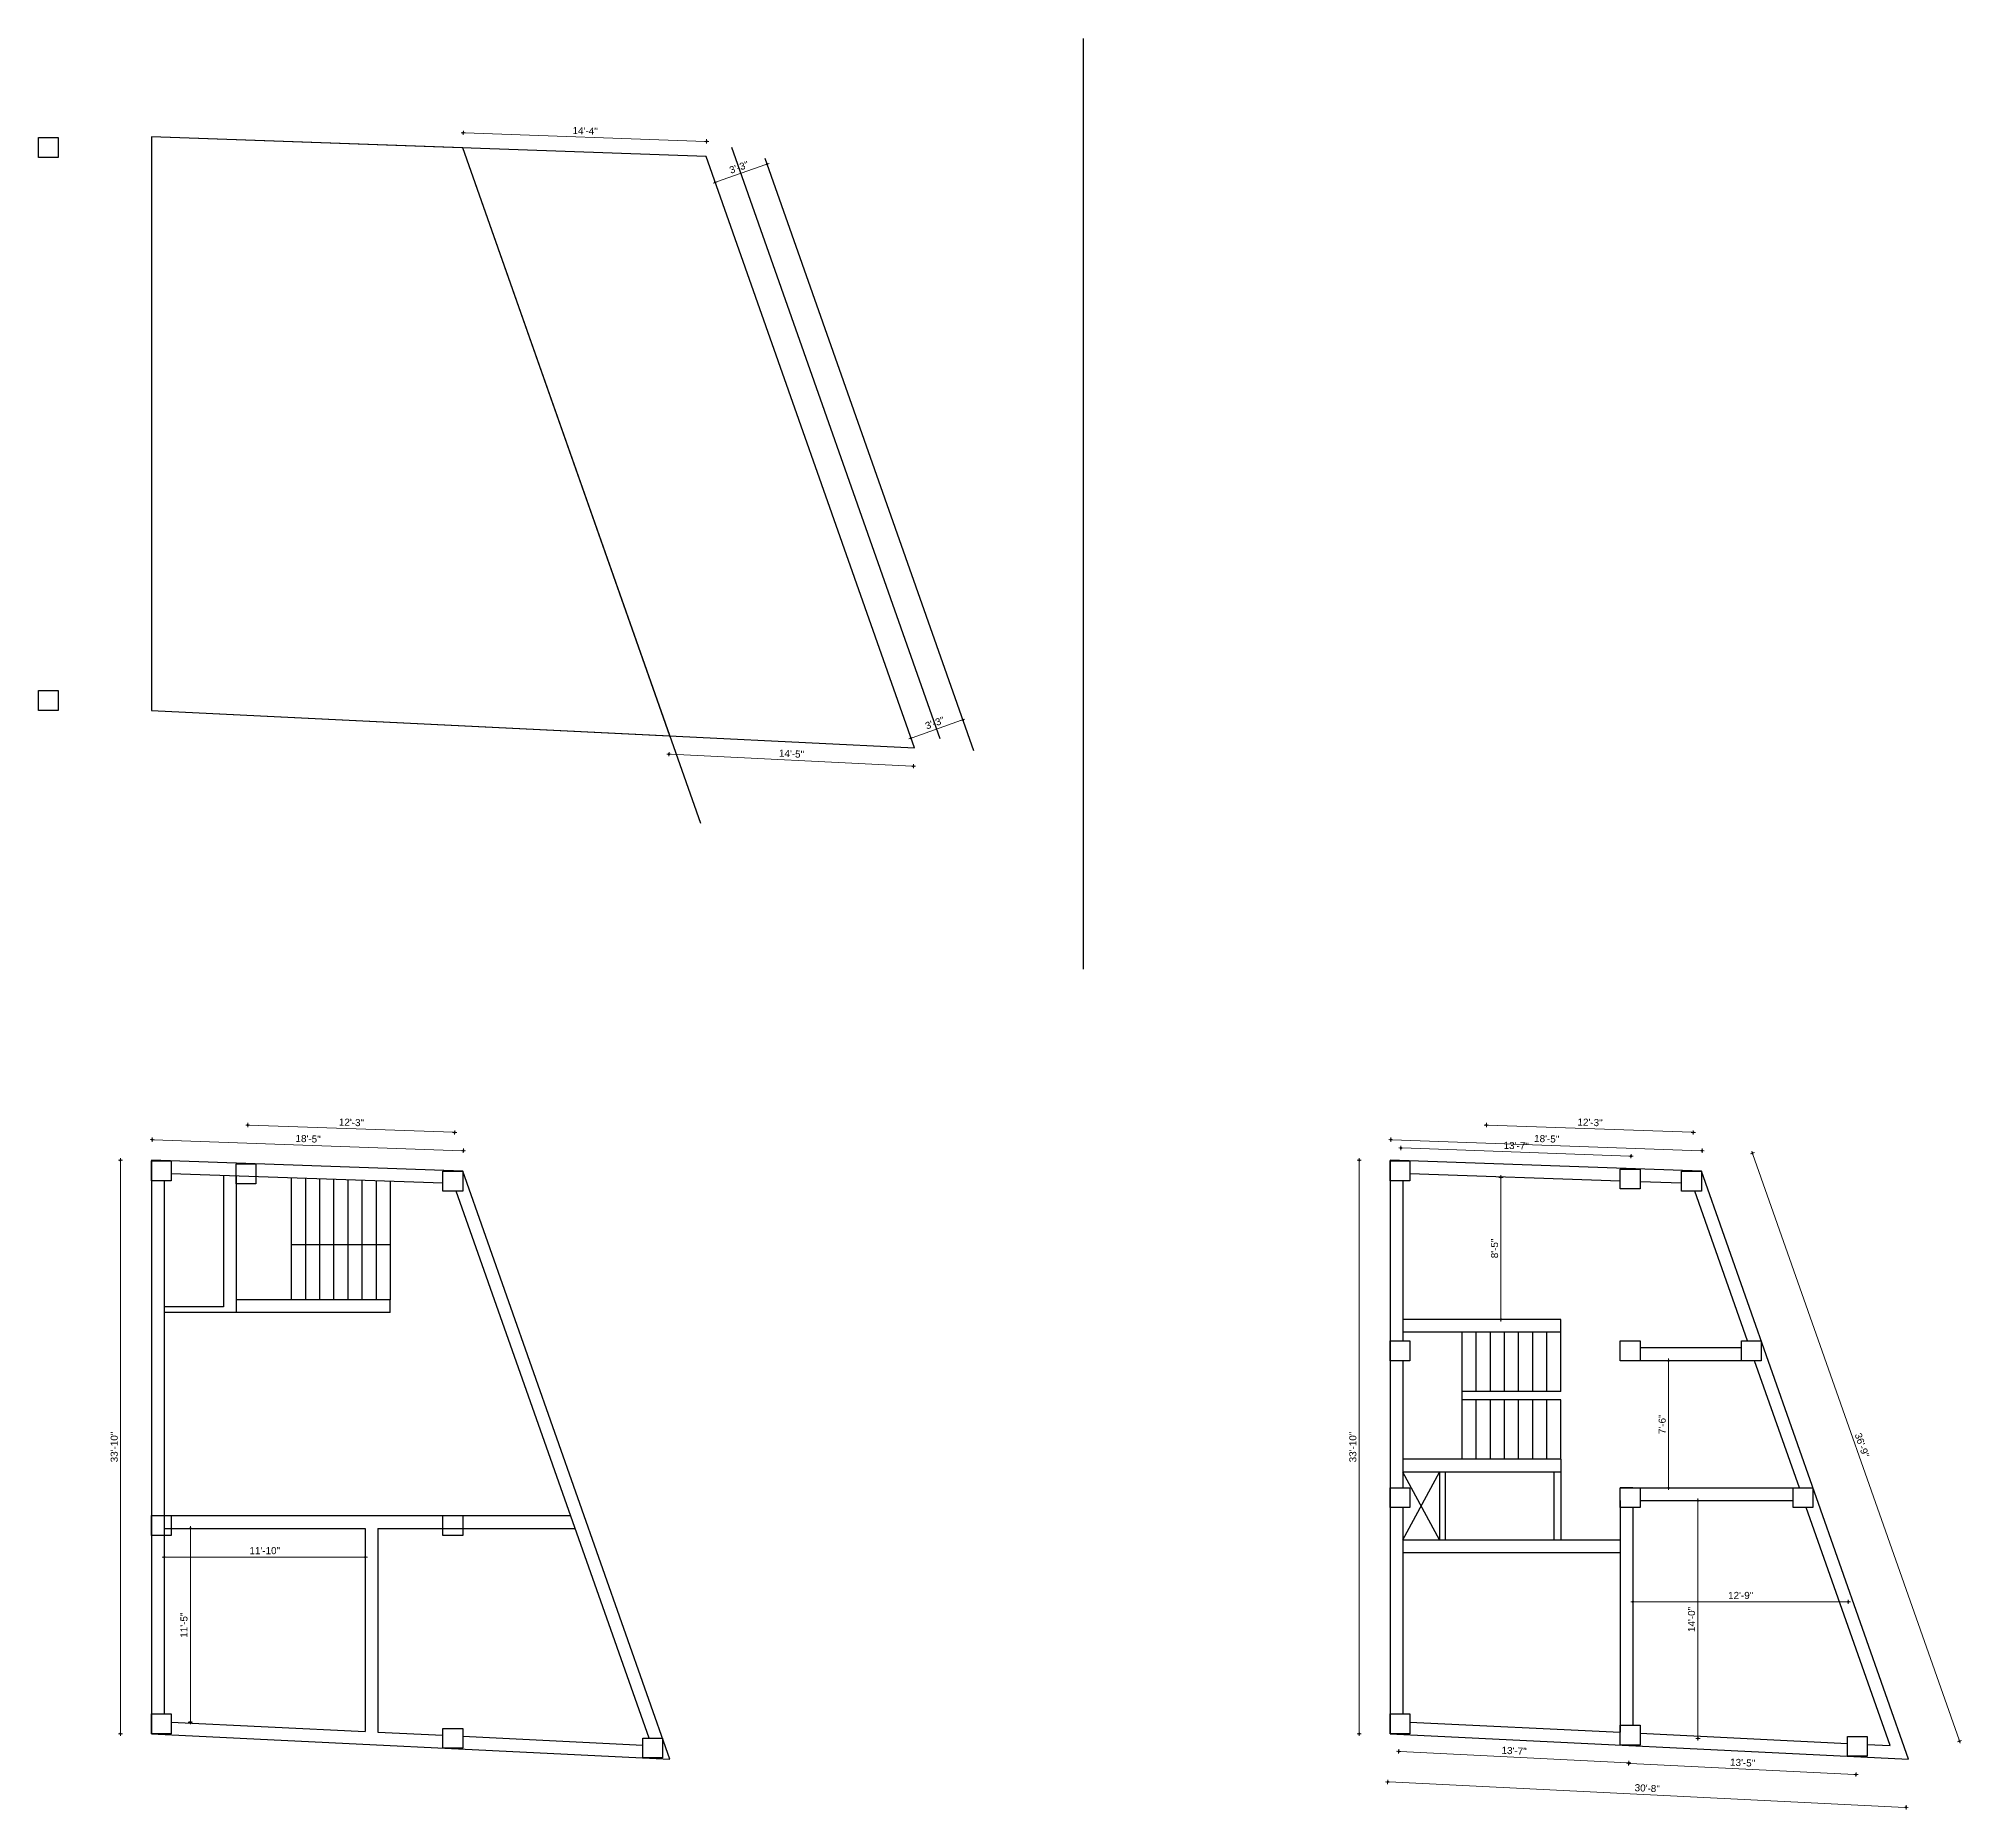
# Model space of a CAD drawing. Header units: inches. Extents: x -4105 to 11025, y -15557 to -3174.
# Drawn here: x -878 to 484, y -14297 to -13043 of the extents above; entities that cross this region are included whole.
import ezdxf

# ---------------------------------------------------------------- set-up
doc = ezdxf.new("R2010")
doc.units = ezdxf.units.IN
doc.header["$LTSCALE"] = 0.5
doc.header["$MEASUREMENT"] = 0
doc.header["$PDMODE"] = 66
doc.layers.add('hatch', color=9, linetype='Continuous', lineweight=0)
doc.layers.add('Toilet', color=7, linetype='Continuous', lineweight=25)
doc.styles.get("Standard").update_dxf_attribs({"font": 'arial.ttf'})
doc.dimstyles.new('S8', dxfattribs={"dimtxt": 5, "dimasz": 1, "dimexe": 6, "dimexo": 18, "dimgap": 1.9375, "dimtad": 1, "dimdec": 0, "dimzin": 3, "dimdsep": 46, "dimlunit": 4, "dimtxsty": 'Standard', "dimblk": 'dot 2', "dimcen": 12, "dimse1": 1, "dimse2": 1, "dimclrd": 1, "dimclre": 1, "dimclrt": 256, "dimadec": 0, "dimazin": 0, "dimtfac": 0.75, "dimtdec": 0, "dimtix": 1, "dimtmove": 1, "dimatfit": 3, "dimldrblk": 'DOT', "dimfxl": 1, "dimtolj": 1, "dimtzin": 0, "dimlwd": 9, "dimlwe": 9, "dimarcsym": 0})

msp = doc.modelspace()

# ---------------------------------------------------------------- blocks, each defined once
blk = doc.blocks.new('dot1')
at = {"layer": 'hatch'}
h = blk.add_hatch(color=256, dxfattribs=at)
edge = h.paths.add_edge_path()
edge.add_arc((0, 0), 1, 0, 360)
for p, q in [((3, 0), (-3, 0)), ((0, 3), (0, -3))]:
    blk.add_line(p, q, dxfattribs=at)
blk.add_circle((0, 0), 1, dxfattribs=at)
blk = doc.blocks.new('dot 2')
at = {"layer": 'hatch', "xscale": 0.5, "yscale": 0.5, "zscale": 0.5}
blk.add_blockref('dot1', (0, 0), dxfattribs=at)
blk = doc.blocks.new('*D774')
at = {"layer": 'Defpoints', "color": 0, "transparency": 16777216}
for p in [(-363.3, -13128), (-400.1, -13141), (-398.7, -13144.9)]:
    blk.add_point(p, dxfattribs=at)
at = {"layer": 'Toilet', "color": 1, "lineweight": 9, "transparency": 16777216}
blk.add_line((-362.8, -13132.2), (-397.7, -13144.5), dxfattribs=at)
for p, rotation in [((-361.9, -13131.9), 19.41503730318703), ((-398.7, -13144.9), 199.415037303187)]:
    blk.add_blockref('dot 2', p, dxfattribs=dict(at, rotation=rotation))
at = {"layer": 'Toilet', "transparency": 16777216, "insert": (-381.8, -13134.2), "char_height": 5, "attachment_point": 5, "rotation": 19.415}
blk.add_mtext('\\A1;3\'-3"', dxfattribs=at)
blk = doc.blocks.new('_Dot')
at = {"color": 0, "linetype": 'ByBlock', "lineweight": -2}
blk.add_line((-0.5, 0), (-1, 0), dxfattribs=at)
at = {"color": 0, "linetype": 'ByBlock', "const_width": 0.5}
blk.add_lwpolyline([(-0.25, 0, 1), (0.25, 0, 1)], format="xyb", close=True, dxfattribs=at)
blk = doc.blocks.new('*D775')
at = {"layer": 'Defpoints', "color": 0, "transparency": 16777216}
for p in [(-223.2, -13525.4), (-220.8, -13532.3), (-257.6, -13545.3)]:
    blk.add_point(p, dxfattribs=at)
at = {"layer": 'Toilet', "color": 1, "lineweight": 9, "transparency": 16777216}
blk.add_line((-259.1, -13538), (-224.2, -13525.7), dxfattribs=at)
for p, rotation in [((-223.2, -13525.4), 19.41503730318946), ((-260, -13538.4), 199.4150373031895)]:
    blk.add_blockref('dot 2', p, dxfattribs=dict(at, rotation=rotation))
at = {"layer": 'Toilet', "transparency": 16777216, "insert": (-243.1, -13527.6), "char_height": 5, "attachment_point": 5, "rotation": 19.415}
blk.add_mtext('\\A1;3\'-3"', dxfattribs=at)
blk = doc.blocks.new('*D777')
at = {"layer": 'Defpoints', "color": 0, "transparency": 16777216}
for p in [(-430.7, -13536.8), (-257.6, -13545.3), (-258.2, -13558.2)]:
    blk.add_point(p, dxfattribs=at)
at = {"layer": 'Toilet', "color": 1, "lineweight": 9, "transparency": 16777216}
blk.add_line((-430.4, -13549.7), (-259.2, -13558.2), dxfattribs=at)
for p, rotation in [((-431.4, -13549.7), 177.1797039813628), ((-258.2, -13558.2), 357.1797039813628)]:
    blk.add_blockref('dot 2', p, dxfattribs=dict(at, rotation=rotation))
at = {"layer": 'Toilet', "transparency": 16777216, "insert": (-344.6, -13549.4), "char_height": 5, "attachment_point": 5, "rotation": 357.1797}
blk.add_mtext('\\A1;14\'-5"', dxfattribs=at)
blk = doc.blocks.new('*D778')
at = {"layer": 'Defpoints', "color": 0, "transparency": 16777216}
for p in [(-729.7, -13812.3), (-730.9, -13846.8), (-584.5, -13852)]:
    blk.add_point(p, dxfattribs=at)
at = {"layer": 'Toilet', "color": 1, "lineweight": 9, "transparency": 16777216}
blk.add_line((-584.2, -13817.4), (-728.7, -13812.3), dxfattribs=at)
for p, rotation in [((-729.7, -13812.3), 177.9779001232591), ((-583.2, -13817.5), 357.9779001232591)]:
    blk.add_blockref('dot 2', p, dxfattribs=dict(at, rotation=rotation))
at = {"layer": 'Toilet', "transparency": 16777216, "insert": (-656.3, -13810.4), "char_height": 5, "attachment_point": 5, "rotation": 357.9779}
blk.add_mtext('\\A1;12\'-3"', dxfattribs=at)
blk = doc.blocks.new('*D779')
at = {"layer": 'Defpoints', "color": 0, "transparency": 16777216}
for p in [(-783.9, -14097.8), (-783.9, -14234.9), (-770.4, -14234.9)]:
    blk.add_point(p, dxfattribs=at)
at = {"layer": 'Toilet', "color": 1, "lineweight": 9, "transparency": 16777216}
blk.add_line((-770.4, -14098.8), (-770.4, -14233.9), dxfattribs=at)
for p, rotation in [((-770.4, -14097.8), 90), ((-770.4, -14234.9), 270)]:
    blk.add_blockref('dot 2', p, dxfattribs=dict(at, rotation=rotation))
at = {"layer": 'Toilet', "transparency": 16777216, "insert": (-774.9, -14166.3), "char_height": 5, "attachment_point": 5, "rotation": 90}
blk.add_mtext('\\A1;11\'-5"', dxfattribs=at)
blk = doc.blocks.new('*D780')
at = {"layer": 'Defpoints', "color": 0, "transparency": 16777216}
for p in [(-788.9, -14097.8), (-646.5, -14097.8), (-646.5, -14118.1)]:
    blk.add_point(p, dxfattribs=at)
at = {"layer": 'Toilet', "color": 1, "lineweight": 9, "transparency": 16777216}
blk.add_line((-787.9, -14118.1), (-647.5, -14118.1), dxfattribs=at)
at = {"layer": 'Toilet', "color": 1, "lineweight": 9, "transparency": 16777216, "rotation": 180}
blk.add_blockref('dot 2', (-788.9, -14118.1), dxfattribs=at)
at = {"layer": 'Toilet', "color": 1, "lineweight": 9, "transparency": 16777216}
blk.add_blockref('dot 2', (-646.5, -14118.1), dxfattribs=at)
at = {"layer": 'Toilet', "transparency": 16777216, "insert": (-717.7, -14113.6), "char_height": 5, "attachment_point": 5}
blk.add_mtext('\\A1;11\'-10"', dxfattribs=at)
blk = doc.blocks.new('*D781')
at = {"layer": 'Defpoints', "color": 0, "transparency": 16777216}
for p in [(-797.4, -13822.6), (-797.9, -13837.2), (-577.5, -13845)]:
    blk.add_point(p, dxfattribs=at)
at = {"layer": 'Toilet', "color": 1, "lineweight": 9, "transparency": 16777216}
blk.add_line((-578, -13830.4), (-796.4, -13822.7), dxfattribs=at)
for p, rotation in [((-797.4, -13822.6), 177.9779001232582), ((-577, -13830.4), 357.9779001232581)]:
    blk.add_blockref('dot 2', p, dxfattribs=dict(at, rotation=rotation))
at = {"layer": 'Toilet', "transparency": 16777216, "insert": (-687, -13822), "char_height": 5, "attachment_point": 5, "rotation": 357.9779}
blk.add_mtext('\\A1;18\'-5"', dxfattribs=at)
blk = doc.blocks.new('*D782')
at = {"layer": 'Defpoints', "color": 0, "transparency": 16777216}
for p in [(-797.9, -13837.2), (-819.9, -14243.2), (-797.9, -14243.2)]:
    blk.add_point(p, dxfattribs=at)
at = {"layer": 'Toilet', "color": 1, "lineweight": 9, "transparency": 16777216}
blk.add_line((-819.9, -13838.2), (-819.9, -14242.2), dxfattribs=at)
for p, rotation in [((-819.9, -13837.2), 90), ((-819.9, -14243.2), 270)]:
    blk.add_blockref('dot 2', p, dxfattribs=dict(at, rotation=rotation))
at = {"layer": 'Toilet', "transparency": 16777216, "insert": (-824.3, -14040.2), "char_height": 5, "attachment_point": 5, "rotation": 90}
blk.add_mtext('\\A1;33\'-10"', dxfattribs=at)
blk = doc.blocks.new('*D783')
at = {"layer": 'Defpoints', "color": 0, "transparency": 16777216}
for p in [(147.6, -13812.3), (146.4, -13846.8), (292.9, -13852)]:
    blk.add_point(p, dxfattribs=at)
at = {"layer": 'Toilet', "color": 1, "lineweight": 9, "transparency": 16777216}
blk.add_line((293.1, -13817.4), (148.6, -13812.3), dxfattribs=at)
for p, rotation in [((147.6, -13812.3), 177.9779001232591), ((294.1, -13817.5), 357.9779001232591)]:
    blk.add_blockref('dot 2', p, dxfattribs=dict(at, rotation=rotation))
at = {"layer": 'Toilet', "transparency": 16777216, "insert": (221, -13810.4), "char_height": 5, "attachment_point": 5, "rotation": 357.9779}
blk.add_mtext('\\A1;12\'-3"', dxfattribs=at)
blk = doc.blocks.new('*D784')
at = {"layer": 'Defpoints', "color": 0, "transparency": 16777216}
for p in [(79.9, -13822.6), (79.4, -13837.2), (299.9, -13845)]:
    blk.add_point(p, dxfattribs=at)
at = {"layer": 'Toilet', "color": 1, "lineweight": 9, "transparency": 16777216}
blk.add_line((299.4, -13830.4), (80.9, -13822.7), dxfattribs=at)
for p, rotation in [((79.9, -13822.6), 177.9779001232582), ((300.4, -13830.4), 357.9779001232581)]:
    blk.add_blockref('dot 2', p, dxfattribs=dict(at, rotation=rotation))
at = {"layer": 'Toilet', "transparency": 16777216, "insert": (190.3, -13822), "char_height": 5, "attachment_point": 5, "rotation": 357.9779}
blk.add_mtext('\\A1;18\'-5"', dxfattribs=at)
blk = doc.blocks.new('*D785')
at = {"layer": 'Defpoints', "color": 0, "transparency": 16777216}
for p in [(79.4, -13837.2), (57.5, -14243.2), (79.4, -14243.2)]:
    blk.add_point(p, dxfattribs=at)
at = {"layer": 'Toilet', "color": 1, "lineweight": 9, "transparency": 16777216}
blk.add_line((57.5, -13838.2), (57.5, -14242.2), dxfattribs=at)
for p, rotation in [((57.5, -13837.2), 90), ((57.5, -14243.2), 270)]:
    blk.add_blockref('dot 2', p, dxfattribs=dict(at, rotation=rotation))
at = {"layer": 'Toilet', "transparency": 16777216, "insert": (53, -14040.2), "char_height": 5, "attachment_point": 5, "rotation": 90}
blk.add_mtext('\\A1;33\'-10"', dxfattribs=at)
blk = doc.blocks.new('*D786')
at = {"layer": 'Defpoints', "color": 0, "transparency": 16777216}
for p in [(86.4, -14236.2), (249.4, -14244.2), (248.5, -14263.8)]:
    blk.add_point(p, dxfattribs=at)
at = {"layer": 'Toilet', "color": 1, "lineweight": 9, "transparency": 16777216}
blk.add_line((86.5, -14255.8), (247.5, -14263.7), dxfattribs=at)
for p, rotation in [((85.5, -14255.7), 177.1797039813616), ((248.5, -14263.8), 357.1797039813616)]:
    blk.add_blockref('dot 2', p, dxfattribs=dict(at, rotation=rotation))
at = {"layer": 'Toilet', "transparency": 16777216, "insert": (167.2, -14255.3), "char_height": 5, "attachment_point": 5, "rotation": 357.1797}
blk.add_mtext('\\A1;13\'-7"', dxfattribs=at)
blk = doc.blocks.new('*D788')
at = {"layer": 'Defpoints', "color": 0, "transparency": 16777216}
for p in [(242.4, -13979.1), (242.4, -14069.1), (276.6, -14069.1)]:
    blk.add_point(p, dxfattribs=at)
at = {"layer": 'Toilet', "color": 1, "lineweight": 9, "transparency": 16777216}
blk.add_line((276.6, -13980.1), (276.6, -14068.1), dxfattribs=at)
for p, rotation in [((276.6, -13979.1), 90), ((276.6, -14069.1), 270)]:
    blk.add_blockref('dot 2', p, dxfattribs=dict(at, rotation=rotation))
at = {"layer": 'Toilet', "transparency": 16777216, "insert": (272.1, -14024.1), "char_height": 5, "attachment_point": 5, "rotation": 90}
blk.add_mtext('\\A1;7\'-6"', dxfattribs=at)
blk = doc.blocks.new('*D794')
at = {"layer": 'Defpoints', "color": 0, "transparency": 16777216}
for p in [(250, -13834.3), (86.4, -13844.7), (249.4, -13850.4)]:
    blk.add_point(p, dxfattribs=at)
at = {"layer": 'Toilet', "color": 1, "lineweight": 9, "transparency": 16777216}
blk.add_line((88, -13828.5), (249, -13834.2), dxfattribs=at)
for p, rotation in [((87, -13828.5), 177.9779001232584), ((250, -13834.3), 357.9779001232584)]:
    blk.add_blockref('dot 2', p, dxfattribs=dict(at, rotation=rotation))
at = {"layer": 'Toilet', "transparency": 16777216, "insert": (168.7, -13826.9), "char_height": 5, "attachment_point": 5, "rotation": 357.9779}
blk.add_mtext('\\A1;13\'-7"', dxfattribs=at)
blk = doc.blocks.new('*D801')
at = {"layer": 'Defpoints', "color": 0, "transparency": 16777216}
for p in [(251.4, -14149.8), (251.4, -14167.4), (403.9, -14167.4)]:
    blk.add_point(p, dxfattribs=at)
at = {"layer": 'Toilet', "color": 1, "lineweight": 9, "transparency": 16777216}
blk.add_line((402.9, -14149.8), (252.4, -14149.8), dxfattribs=at)
at = {"layer": 'Toilet', "color": 1, "lineweight": 9, "transparency": 16777216, "rotation": 180}
blk.add_blockref('dot 2', (251.4, -14149.8), dxfattribs=at)
at = {"layer": 'Toilet', "color": 1, "lineweight": 9, "transparency": 16777216}
blk.add_blockref('dot 2', (403.9, -14149.8), dxfattribs=at)
at = {"layer": 'Toilet', "transparency": 16777216, "insert": (327.7, -14145.3), "char_height": 5, "attachment_point": 5}
blk.add_mtext('\\A1;12\'-9"', dxfattribs=at)
blk = doc.blocks.new('*D802')
at = {"layer": 'Defpoints', "color": 0, "transparency": 16777216}
for p in [(297.4, -14078.1), (329.9, -14078.1), (329.9, -14246.5)]:
    blk.add_point(p, dxfattribs=at)
at = {"layer": 'Toilet', "color": 1, "lineweight": 9, "transparency": 16777216}
blk.add_line((297.4, -14245.5), (297.4, -14079.1), dxfattribs=at)
for p, rotation in [((297.4, -14078.1), 90), ((297.4, -14246.5), 270)]:
    blk.add_blockref('dot 2', p, dxfattribs=dict(at, rotation=rotation))
at = {"layer": 'Toilet', "transparency": 16777216, "insert": (292.9, -14162.3), "char_height": 5, "attachment_point": 5, "rotation": 90}
blk.add_mtext('\\A1;14\'-0"', dxfattribs=at)
blk = doc.blocks.new('*D811')
at = {"layer": 'Defpoints', "color": 0, "transparency": 16777216}
for p in [(79.4, -14243.2), (446.6, -14261.3), (444.9, -14295.3)]:
    blk.add_point(p, dxfattribs=at)
at = {"layer": 'Toilet', "color": 1, "lineweight": 9, "transparency": 16777216}
blk.add_line((78.7, -14277.3), (443.9, -14295.3), dxfattribs=at)
for p, rotation in [((77.7, -14277.3), 177.1797039813617), ((444.9, -14295.3), 357.1797039813617)]:
    blk.add_blockref('dot 2', p, dxfattribs=dict(at, rotation=rotation))
at = {"layer": 'Toilet', "transparency": 16777216, "insert": (261.5, -14281.8), "char_height": 5, "attachment_point": 5, "rotation": 357.1797}
blk.add_mtext('\\A1;30\'-8"', dxfattribs=at)
blk = doc.blocks.new('*D812')
at = {"layer": 'Defpoints', "color": 0, "transparency": 16777216}
for p in [(336, -13832.2), (299.9, -13845), (446.6, -14261.3)]:
    blk.add_point(p, dxfattribs=at)
at = {"layer": 'Toilet', "color": 1, "lineweight": 9, "transparency": 16777216}
blk.add_line((482.4, -14247.6), (336.3, -13833.2), dxfattribs=at)
for p, rotation in [((336, -13832.2), 109.4150373031909), ((482.7, -14248.5), 289.4150373031909)]:
    blk.add_blockref('dot 2', p, dxfattribs=dict(at, rotation=rotation))
at = {"layer": 'Toilet', "transparency": 16777216, "insert": (413.6, -14038.9), "char_height": 5, "attachment_point": 5, "rotation": 289.415}
blk.add_mtext('\\A1;36\'-9"', dxfattribs=at)
blk = doc.blocks.new('*D822')
at = {"layer": 'Defpoints', "color": 0, "transparency": 16777216}
for p in [(157.9, -13849.3), (167.9, -13849.3), (200.4, -13949.9)]:
    blk.add_point(p, dxfattribs=at)
at = {"layer": 'Toilet', "color": 1, "lineweight": 9, "transparency": 16777216}
blk.add_line((157.9, -13948.9), (157.9, -13850.3), dxfattribs=at)
for p, rotation in [((157.9, -13849.3), 90), ((157.9, -13949.9), 270)]:
    blk.add_blockref('dot 2', p, dxfattribs=dict(at, rotation=rotation))
at = {"layer": 'Toilet', "transparency": 16777216, "insert": (153.4, -13899.6), "char_height": 5, "attachment_point": 5, "rotation": 90}
blk.add_mtext('\\A1;8\'-5"', dxfattribs=at)

# ---------------------------------------------------------------- dimensions: what is measured, and where the dimension line sits
at = {"layer": 'Toilet'}
for p1, p2, distance in [((-577.4648, -13120.4666), (-405.1434, -13126.5507), 10.6895), ((249.4, -14244.2), (410.3, -14252.1), -20)]:
    msp.add_aligned_dim(p1=p1, p2=p2, distance=distance, dimstyle='S8', override={"dimfxl": 2, "dimfxlon": 1, "dimarcsym": 1}, dxfattribs=at).render()
for p1, p2, distance, picture, middle in [((-363.3, -13128), (-400.1, -13141), 4.1, '*D774', (-381.8, -13134.2)), ((-257.6, -13545.3), (-220.8, -13532.3), 7.4, '*D775', (-243.1, -13527.6)), ((-430.7, -13536.8), (-257.6, -13545.3), -12.9, '*D777', (-344.6, -13549.4)), ((-584.4648, -13851.9677), (-730.8987, -13846.7976), -34.5209, '*D778', (-656.3052, -13810.394)), ((292.9, -13852), (146.4, -13846.8), -34.5, '*D783', (221, -13810.4)), ((-577.5, -13845), (-797.9, -13837.2), -14.6, '*D781', (-687, -13822)), ((299.9, -13845), (79.4, -13837.2), -14.6, '*D784', (190.3, -13822)), ((86.4, -13844.7), (249.4, -13850.4), 16.2, '*D794', (168.7, -13826.9)), ((446.6, -14261.3), (299.9, -13845), -38.3, '*D812', (413.6, -14038.9)), ((79.4, -14243.2), (446.6, -14261.3), -34.1, '*D811', (261.5, -14281.8)), ((86.4, -14236.2), (249.4, -14244.2), -19.6, '*D786', (167.2, -14255.3))]:
    dim = msp.add_aligned_dim(p1=p1, p2=p2, distance=distance, dimstyle='S8', override={"dimfxl": 2, "dimfxlon": 1, "dimarcsym": 1}, dxfattribs=at)
    dim.commit()
    dim.dimension.update_dxf_attribs({"geometry": picture, "text_midpoint": middle})
for base, p1, p2, picture, middle in [((-819.9, -14243.2), (-797.9, -13837.2), (-797.9, -14243.2), '*D782', (-824.3, -14040.2)), ((57.5, -14243.2), (79.4, -13837.2), (79.4, -14243.2), '*D785', (53, -14040.2)), ((157.9, -13849.3), (200.4, -13949.9), (167.9, -13849.3), '*D822', (153.4, -13899.6)), ((276.6, -14069.1), (242.4, -13979.1), (242.4, -14069.1), '*D788', (272.1, -14024.1)), ((297.4, -14078.1), (329.9, -14246.5), (329.9, -14078.1), '*D802', (292.9, -14162.3)), ((-770.4, -14234.9), (-783.9, -14097.8), (-783.9, -14234.9), '*D779', (-774.9, -14166.3))]:
    dim = msp.add_linear_dim(base=base, p1=p1, p2=p2, angle=90, dimstyle='S8', override={"dimfxl": 2, "dimfxlon": 1, "dimarcsym": 1}, dxfattribs=at)
    dim.commit()
    dim.dimension.update_dxf_attribs({"geometry": picture, "text_midpoint": middle})
for base, p1, p2, picture, middle in [((-646.5, -14118.1), (-788.9, -14097.8), (-646.5, -14097.8), '*D780', (-717.7, -14113.6)), ((251.4225, -14149.8347), (403.9386, -14167.3529), (251.4225, -14167.3529), '*D801', (327.6805, -14145.3443))]:
    dim = msp.add_linear_dim(base=base, p1=p1, p2=p2, dimstyle='S8', override={"dimfxl": 2, "dimfxlon": 1, "dimarcsym": 1}, dxfattribs=at)
    dim.commit()
    dim.dimension.update_dxf_attribs({"geometry": picture, "text_midpoint": middle})

# ---------------------------------------------------------------- linework, layer by layer
at = {"layer": 'Toilet'}
for p, q in [((-137.9, -13043), (-137.9, -13701.8)), ((-788.9, -13851.7), (-788.9, -14229.2)), ((-591.5, -13853.5), (-783.9, -13846.7)), ((-746.9, -13848), (-746.9, -13941)), ((-737.9, -13848.3), (-737.9, -13945)), ((-698.9, -13849.7), (-698.9, -13897)), ((-688.9, -13850), (-688.9, -13897)), ((-678.9, -13850.4), (-678.9, -13897)), ((-668.9, -13850.7), (-668.9, -13897)), ((-658.9, -13851.1), (-658.9, -13897)), ((-648.9, -13851.5), (-648.9, -13897)), ((-638.9, -13851.8), (-638.9, -13897)), ((-628.9, -13852.2), (-628.9, -13897)), ((88.4, -13851.7), (88.4, -13965.1)), ((242.4, -13851.9), (93.4, -13846.7)), ((285.9, -13853.5), (256.4, -13852.4)), ((-445.5, -14246.3), (-582.1, -13859)), ((332.6, -13965.1), (295.2, -13859)), ((-628.9, -13897), (-698.9, -13897)), ((-698.9, -13897), (-698.9, -13936)), ((-688.9, -13897), (-688.9, -13936)), ((-678.9, -13897), (-678.9, -13936)), ((-668.9, -13897), (-668.9, -13936)), ((-658.9, -13897), (-658.9, -13936)), ((-648.9, -13897), (-648.9, -13936)), ((-638.9, -13897), (-638.9, -13936)), ((-628.9, -13897), (-628.9, -13936)), ((-746.9, -13941), (-788.9, -13941)), ((-737.9, -13945), (-788.9, -13945)), ((-628.9, -13936), (-737.9, -13936)), ((-628.9, -13945), (-737.9, -13945)), ((-628.9, -13945), (-628.9, -13936)), ((200.4, -13949.9), (88.4, -13949.9)), ((200.4, -13958.9), (88.4, -13958.9)), ((130.4, -14000.9), (130.4, -13958.9)), ((140.4, -14000.9), (140.4, -13958.9)), ((150.4, -14000.9), (150.4, -13958.9)), ((160.4, -14000.9), (160.4, -13958.9)), ((170.4, -14000.9), (170.4, -13958.9)), ((180.4, -14000.9), (180.4, -13958.9)), ((190.4, -14000.9), (190.4, -13958.9)), ((200.4, -13958.9), (200.4, -13949.9)), ((200.4, -14000.9), (200.4, -13958.9)), ((328.2, -13970.1), (256.4, -13970.1)), ((88.4, -13979.1), (88.4, -14069.1)), ((337.6, -13979.1), (242.4, -13979.1)), ((369.3, -14069.1), (337.6, -13979.1)), ((200.4, -14000.9), (130.4, -14000.9)), ((130.4, -14006.9), (130.4, -14000.9)), ((200.4, -14006.9), (130.4, -14006.9)), ((130.4, -14048.9), (130.4, -14006.9)), ((140.4, -14048.9), (140.4, -14006.9)), ((150.4, -14048.9), (150.4, -14006.9)), ((160.4, -14048.9), (160.4, -14006.9)), ((170.4, -14048.9), (170.4, -14006.9)), ((180.4, -14048.9), (180.4, -14006.9)), ((190.4, -14048.9), (190.4, -14006.9)), ((200.4, -14048.9), (200.4, -14006.9)), ((200.4, -14048.9), (88.4, -14048.9)), ((200.4, -14048.9), (200.4, -14057.9)), ((200.4, -14057.9), (88.4, -14057.9)), ((88.4, -14105.9), (114.4, -14057.9)), ((114.4, -14105.9), (88.4, -14057.9)), ((114.4, -14057.9), (114.4, -14105.9)), ((118.4, -14057.9), (118.4, -14105.9)), ((195.4, -14057.9), (195.4, -14105.9)), ((200.4, -14057.9), (200.4, -14105.9)), ((251.4, -14069.1), (242.4, -14069.1)), ((251.4, -14069.1), (369.3, -14069.1)), ((88.4, -14083.1), (88.4, -14229.2)), ((242.4, -14078.1), (242.4, -14242.2)), ((251.4, -14083.1), (251.4, -14237.2)), ((256.4, -14078.1), (364.8, -14078.1)), ((433.6, -14251.6), (374.2, -14083.1)), ((-788.9, -14088.8), (-501.1, -14088.8)), ((-788.9, -14097.8), (-646.5, -14097.8)), ((-646.5, -14097.8), (-646.5, -14241.6)), ((-637.5, -14097.8), (-637.5, -14242.1)), ((-637.5, -14097.8), (-497.9, -14097.8)), ((88.4, -14105.9), (242.4, -14105.9)), ((88.4, -14114.9), (242.4, -14114.9)), ((-783.9, -14234.9), (-646.5, -14241.6)), ((-637.5, -14242.1), (-591.5, -14244.3)), ((-577.5, -14245), (-450, -14251.3)), ((93.4, -14234.9), (242.4, -14242.2)), ((256.4, -14242.9), (403.3, -14250.1)), ((417.3, -14250.8), (433.6, -14251.6))]:
    msp.add_line(p, q, dxfattribs=at)
at = {"layer": 'Toilet', "color": 1}
for p, q in [((-405.1, -13126.6), (-797.9, -13112.7)), ((-797.9, -13112.7), (-797.9, -13518.7)), ((-408.9, -13598.7), (-577.5, -13120.5)), ((-257.6, -13545.3), (-405.1, -13126.6)), ((-239.2, -13538.8), (-386.8, -13120.1)), ((-215.5, -13547.4), (-363.3, -13128)), ((-797.9, -13518.7), (-257.6, -13545.3))]:
    msp.add_line(p, q, dxfattribs=at)
at = {"layer": 'Toilet'}
for points in [[(-878, -13113.2), (-864, -13113.2), (-864, -13127.2), (-878, -13127.2)], [(-577.5, -13120.5), (-797.9, -13112.7), (-797.9, -13518.7), (-430.7, -13536.8)], [(-878, -13504.7), (-864, -13504.7), (-864, -13518.7), (-878, -13518.7)], [(-577.5, -13845), (-797.9, -13837.2), (-797.9, -14243.2), (-430.7, -14261.3)], [(-797.9, -13837.7), (-783.9, -13837.7), (-783.9, -13851.7), (-797.9, -13851.7)], [(299.9, -13845), (79.4, -13837.2), (79.4, -14243.2), (446.6, -14261.3)], [(79.4, -13837.7), (93.4, -13837.7), (93.4, -13851.7), (79.4, -13851.7)], [(-737.9, -13839.8), (-723.9, -13839.8), (-723.9, -13853.8), (-737.9, -13853.8)], [(-591.5, -13845), (-577.5, -13845), (-577.5, -13859), (-591.5, -13859)], [(242.4, -13843.4), (256.4, -13843.4), (256.4, -13857.4), (242.4, -13857.4)], [(285.9, -13845), (299.9, -13845), (299.9, -13859), (285.9, -13859)], [(79.4, -13965.1), (93.4, -13965.1), (93.4, -13979.1), (79.4, -13979.1)], [(242.4, -13965.1), (256.4, -13965.1), (256.4, -13979.1), (242.4, -13979.1)], [(328.2, -13965.1), (342.2, -13965.1), (342.2, -13979.1), (328.2, -13979.1)], [(79.4, -14069.1), (93.4, -14069.1), (93.4, -14083.1), (79.4, -14083.1)], [(242.4, -14069.1), (256.4, -14069.1), (256.4, -14083.1), (242.4, -14083.1)], [(364.8, -14069.1), (378.8, -14069.1), (378.8, -14083.1), (364.8, -14083.1)], [(-797.9, -14088.8), (-783.9, -14088.8), (-783.9, -14102.8), (-797.9, -14102.8)], [(-591.5, -14088.8), (-577.5, -14088.8), (-577.5, -14102.8), (-591.5, -14102.8)], [(-797.9, -14229.2), (-783.9, -14229.2), (-783.9, -14243.2), (-797.9, -14243.2)], [(79.4, -14229.2), (93.4, -14229.2), (93.4, -14243.2), (79.4, -14243.2)], [(-591.5, -14239.4), (-577.5, -14239.4), (-577.5, -14253.4), (-591.5, -14253.4)], [(-450, -14246.3), (-436, -14246.3), (-436, -14260.3), (-450, -14260.3)], [(242.4, -14237.2), (256.4, -14237.2), (256.4, -14251.2), (242.4, -14251.2)], [(403.3, -14245.1), (417.3, -14245.1), (417.3, -14259.1), (403.3, -14259.1)]]:
    msp.add_lwpolyline(points, close=True, dxfattribs=at)

msp.set_redraw_order([(e.dxf.handle, doc.entitydb.next_handle()) for e in msp.query("TEXT MTEXT ATTDEF DIMENSION ARC_DIMENSION")])  # texts and dimensions are drawn at this point

doc.saveas('drawing.dxf')
